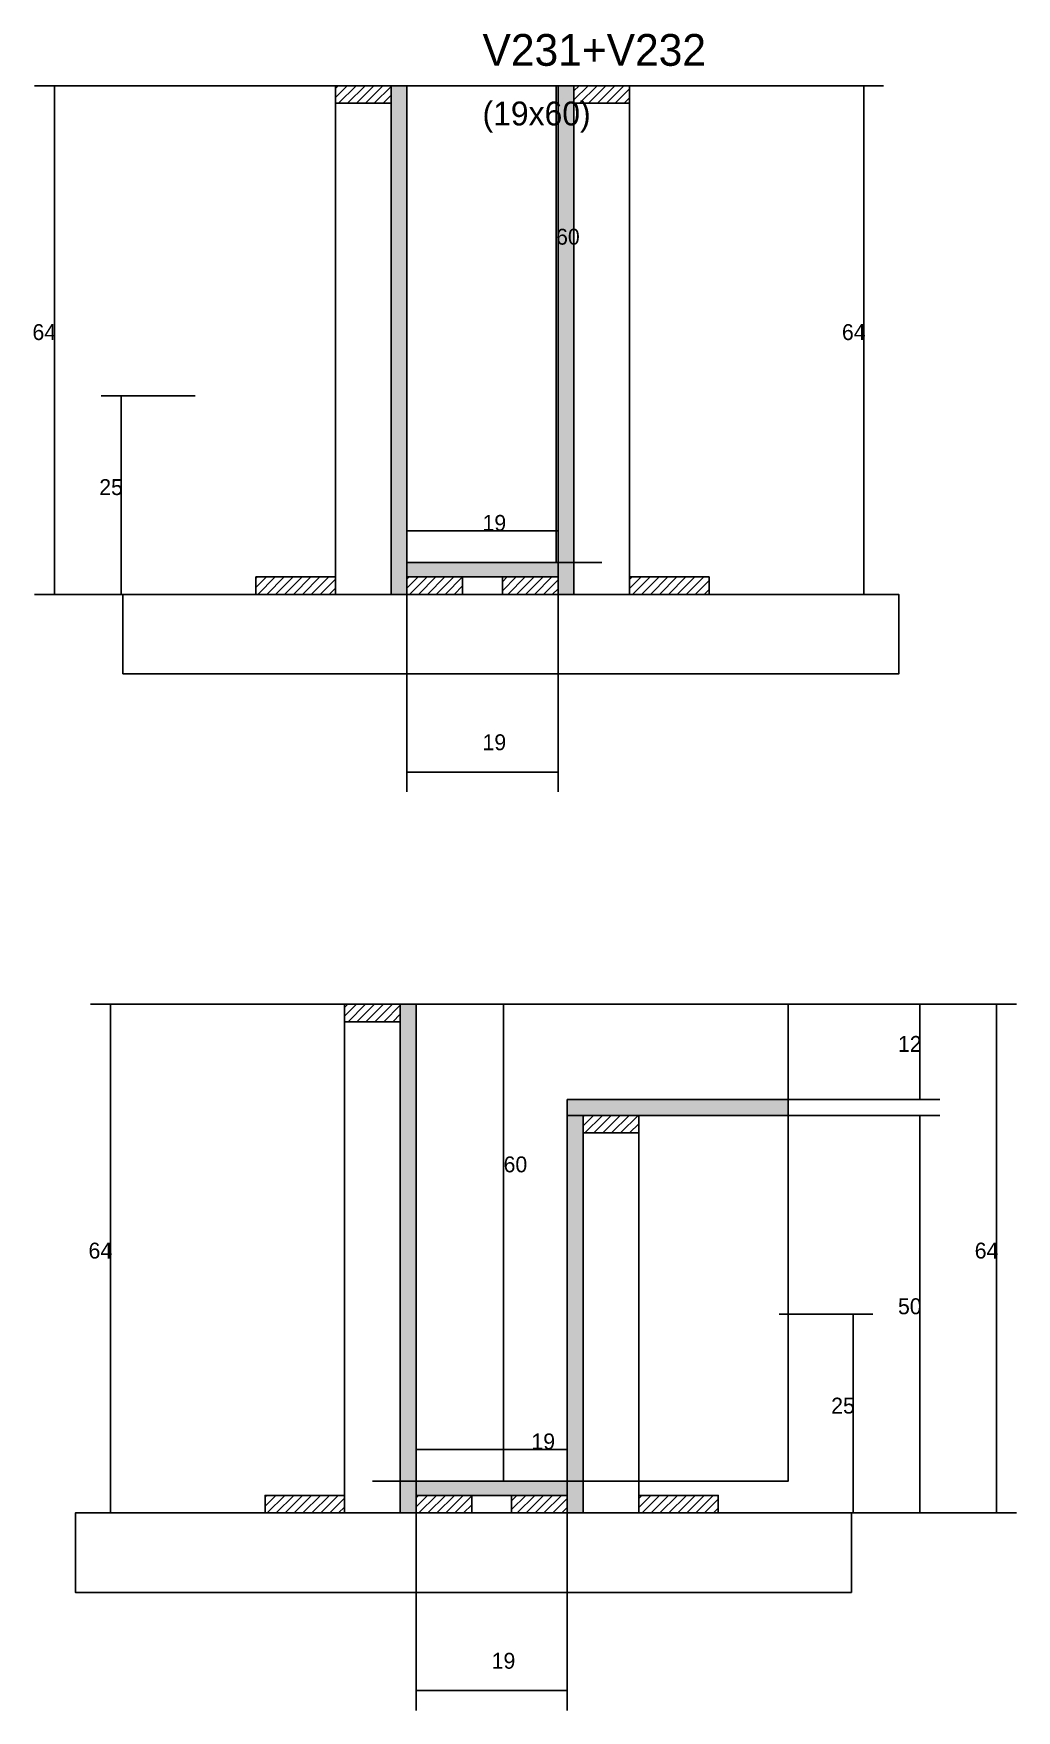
# Model space of a CAD drawing. Header units: metres. Extents: x 3704 to 5466, y 3284 to 4566.
# Drawn here: x 4541.4 to 4788.6, y 4144.1 to 4566 of the extents above; entities that cross this region are included whole.
import ezdxf

# ---------------------------------------------------------------- set-up
doc = ezdxf.new("R2010")
doc.units = ezdxf.units.M
for name, color, linetype in [('CONCRETO', 251, 'Continuous'), ('COTA', 4, 'Continuous'), ('Cota Seção (2x)', 4, 'Continuous'), ('Hachura', 253, 'Continuous'), ('Madeira', 126, 'Continuous'), ('Painéis', 200, 'Continuous'), ('Texto Seção', 7, 'Continuous')]:
    doc.layers.add(name, color=color, linetype=linetype)

msp = doc.modelspace()

# ---------------------------------------------------------------- texts
at = {"layer": 'COTA'}
for s, p in [('64', (4541.1, 4488.9)), ('64', (4744.7, 4488.9)), ('25', (4557.9, 4449.9)), ('19', (4654.3, 4385.7)), ('12', (4758.8, 4309.8)), ('64', (4555.2, 4257.8)), ('64', (4778.1, 4257.8)), ('50', (4758.8, 4243.8)), ('25', (4742, 4218.8)), ('19', (4656.6, 4154.6))]:
    msp.add_text(s, height=4, dxfattribs=at).set_placement(p)
at = {"layer": 'Cota Seção (2x)'}
for s, p in [('60', (4672.8, 4512.9)), ('19', (4654.3, 4440.9)), ('60', (4659.6, 4279.5)), ('19', (4666.6, 4209.8))]:
    msp.add_text(s, height=4, dxfattribs=at).set_placement(p)
at = {"layer": 'Texto Seção'}
for s, height, p in [('V231+V232', 8, (4654.3, 4557.9)), ('(19x60)', 6, (4654.3, 4542.9))]:
    msp.add_text(s, height=height, dxfattribs=at).set_placement(p)

# ---------------------------------------------------------------- hatches: boundary and pattern name
at = {"layer": 'Hachura'}
h = msp.add_hatch(dxfattribs=at)
h.set_pattern_fill('ANSI31', scale=0.5)
h.paths.add_polyline_path([(4631.3, 4548.5), (4631.3, 4552.9), (4631.3, 4552.9), (4617.3, 4552.9), (4617.3, 4552.9), (4617.3, 4548.5), (4617.3, 4548.5), (4631.3, 4548.5)])
h = msp.add_hatch(color=8, dxfattribs=at)
h.dxf.hatch_style = 1
h.paths.add_polyline_path([(4631.3, 4552.9), (4635.3, 4552.9), (4635.3, 4552.9), (4635.3, 4424.9), (4635.3, 4424.9), (4631.3, 4424.9), (4631.3, 4424.9), (4631.3, 4552.9)])
h = msp.add_hatch(color=8, dxfattribs=at)
h.dxf.hatch_style = 1
h.paths.add_polyline_path([(4677.3, 4552.9), (4673.3, 4552.9), (4673.3, 4552.9), (4673.3, 4424.9), (4673.3, 4424.9), (4677.3, 4424.9), (4677.3, 4424.9), (4677.3, 4552.9)])
h = msp.add_hatch(dxfattribs=at)
h.set_pattern_fill('ANSI31', scale=0.5)
h.paths.add_polyline_path([(4677.3, 4548.5), (4677.3, 4552.9), (4677.3, 4552.9), (4691.3, 4552.9), (4691.3, 4552.9), (4691.3, 4548.5), (4691.3, 4548.5), (4677.3, 4548.5)])
h = msp.add_hatch(color=8, dxfattribs=at)
h.dxf.hatch_style = 1
h.paths.add_polyline_path([(4673.3, 4429.3), (4673.3, 4432.9), (4673.3, 4432.9), (4635.3, 4432.9), (4635.3, 4432.9), (4635.3, 4429.3), (4635.3, 4429.3), (4673.3, 4429.3)])
h = msp.add_hatch(dxfattribs=at)
h.set_pattern_fill('ANSI31', scale=0.5)
h.paths.add_polyline_path([(4597.3, 4424.9), (4597.3, 4429.3), (4597.3, 4429.3), (4617.3, 4429.3), (4617.3, 4429.3), (4617.3, 4424.9), (4617.3, 4424.9), (4597.3, 4424.9)])
h = msp.add_hatch(dxfattribs=at)
h.set_pattern_fill('ANSI31', scale=0.5)
h.paths.add_polyline_path([(4635.3, 4424.9), (4635.3, 4429.3), (4635.3, 4429.3), (4649.3, 4429.3), (4649.3, 4429.3), (4649.3, 4424.9), (4649.3, 4424.9), (4635.3, 4424.9)])
h = msp.add_hatch(dxfattribs=at)
h.set_pattern_fill('ANSI31', scale=0.5)
h.paths.add_polyline_path([(4673.3, 4424.9), (4673.3, 4429.3), (4673.3, 4429.3), (4659.3, 4429.3), (4659.3, 4429.3), (4659.3, 4424.9), (4659.3, 4424.9), (4673.3, 4424.9)])
h = msp.add_hatch(dxfattribs=at)
h.set_pattern_fill('ANSI31', scale=0.5)
h.paths.add_polyline_path([(4711.3, 4424.9), (4711.3, 4429.3), (4711.3, 4429.3), (4691.3, 4429.3), (4691.3, 4429.3), (4691.3, 4424.9), (4691.3, 4424.9), (4711.3, 4424.9)])
h = msp.add_hatch(dxfattribs=at)
h.set_pattern_fill('ANSI31', scale=0.5)
h.paths.add_polyline_path([(4633.6, 4317.4), (4633.6, 4321.8), (4633.6, 4321.8), (4619.6, 4321.8), (4619.6, 4321.8), (4619.6, 4317.4), (4619.6, 4317.4), (4633.6, 4317.4)])
h = msp.add_hatch(color=8, dxfattribs=at)
h.dxf.hatch_style = 1
h.paths.add_polyline_path([(4633.6, 4321.8), (4637.6, 4321.8), (4637.6, 4321.8), (4637.6, 4193.8), (4637.6, 4193.8), (4633.6, 4193.8), (4633.6, 4193.8), (4633.6, 4321.8)])
h = msp.add_hatch(color=8, dxfattribs=at)
h.dxf.hatch_style = 1
h.paths.add_polyline_path([(4675.6, 4293.8), (4675.6, 4297.8), (4675.6, 4297.8), (4731.2, 4297.8), (4731.2, 4297.8), (4731.2, 4293.8), (4731.2, 4293.8), (4675.6, 4293.8)])
h = msp.add_hatch(color=8, dxfattribs=at)
h.dxf.hatch_style = 1
h.paths.add_polyline_path([(4679.6, 4293.8), (4675.6, 4293.8), (4675.6, 4293.8), (4675.6, 4193.8), (4675.6, 4193.8), (4679.6, 4193.8), (4679.6, 4193.8), (4679.6, 4293.8)])
h = msp.add_hatch(dxfattribs=at)
h.set_pattern_fill('ANSI31', scale=0.5)
h.paths.add_polyline_path([(4679.6, 4289.4), (4679.6, 4293.8), (4679.6, 4293.8), (4693.6, 4293.8), (4693.6, 4293.8), (4693.6, 4289.4), (4693.6, 4289.4), (4679.6, 4289.4)])
h = msp.add_hatch(dxfattribs=at)
h.set_pattern_fill('ANSI31', scale=0.5)
h.paths.add_polyline_path([(4599.6, 4193.8), (4599.6, 4198.2), (4599.6, 4198.2), (4619.6, 4198.2), (4619.6, 4198.2), (4619.6, 4193.8), (4619.6, 4193.8), (4599.6, 4193.8)])
h = msp.add_hatch(color=8, dxfattribs=at)
h.dxf.hatch_style = 1
h.paths.add_polyline_path([(4637.6, 4198.2), (4637.6, 4201.8), (4637.6, 4201.8), (4675.6, 4201.8), (4675.6, 4201.8), (4675.6, 4198.2), (4675.6, 4198.2), (4637.6, 4198.2)])
h = msp.add_hatch(dxfattribs=at)
h.set_pattern_fill('ANSI31', scale=0.5)
h.paths.add_polyline_path([(4637.6, 4193.8), (4637.6, 4198.2), (4637.6, 4198.2), (4651.6, 4198.2), (4651.6, 4198.2), (4651.6, 4193.8), (4651.6, 4193.8), (4637.6, 4193.8)])
h = msp.add_hatch(dxfattribs=at)
h.set_pattern_fill('ANSI31', scale=0.5)
h.paths.add_polyline_path([(4675.6, 4193.8), (4675.6, 4198.2), (4675.6, 4198.2), (4661.6, 4198.2), (4661.6, 4198.2), (4661.6, 4193.8), (4661.6, 4193.8), (4675.6, 4193.8)])
h = msp.add_hatch(dxfattribs=at)
h.set_pattern_fill('ANSI31', scale=0.5)
h.paths.add_polyline_path([(4713.6, 4193.8), (4713.6, 4198.2), (4713.6, 4198.2), (4693.6, 4198.2), (4693.6, 4198.2), (4693.6, 4193.8), (4693.6, 4193.8), (4713.6, 4193.8)])

# ---------------------------------------------------------------- linework, layer by layer
at = {"layer": 'CONCRETO'}
for points in [[(4635.3, 4552.9), (4635.3, 4552.9), (4673.3, 4552.9), (4673.3, 4524.9), (4673.3, 4524.9), (4673.3, 4432.9), (4635.3, 4432.9), (4635.3, 4552.9)], [(4635.3, 4432.9), (4673.3, 4432.9), (4673.3, 4552.9), (4635.3, 4552.9)], [(4731.2, 4297.8), (4731.2, 4321.8), (4637.6, 4321.8), (4637.6, 4293.8), (4637.6, 4293.8), (4637.6, 4201.8), (4675.6, 4201.8), (4675.6, 4297.8)], [(4637.6, 4201.8), (4731.2, 4201.8), (4731.2, 4321.8), (4637.6, 4321.8)]]:
    msp.add_lwpolyline(points, close=True, dxfattribs=at)
at = {"layer": 'COTA'}
for p, q in [((4617.3, 4552.9), (4541.6, 4552.9)), ((4546.6, 4424.9), (4546.6, 4552.9)), ((4691.3, 4552.9), (4755.2, 4552.9)), ((4750.2, 4424.9), (4750.2, 4552.9)), ((4582, 4474.9), (4558.4, 4474.9)), ((4563.4, 4424.9), (4563.4, 4474.9)), ((4601.7, 4424.9), (4541.6, 4424.9)), ((4582, 4424.9), (4558.4, 4424.9)), ((4635.3, 4424.9), (4635.3, 4375.2)), ((4673.3, 4424.9), (4673.3, 4375.2)), ((4706.9, 4424.9), (4755.2, 4424.9)), ((4635.3, 4380.2), (4673.3, 4380.2)), ((4619.6, 4321.8), (4555.7, 4321.8)), ((4560.7, 4193.8), (4560.7, 4321.8)), ((4731.2, 4321.8), (4788.6, 4321.8)), ((4731.2, 4321.8), (4769.3, 4321.8)), ((4764.3, 4297.8), (4764.3, 4321.8)), ((4783.6, 4193.8), (4783.6, 4321.8)), ((4731.2, 4297.8), (4769.3, 4297.8)), ((4731.2, 4293.8), (4769.3, 4293.8)), ((4764.3, 4193.8), (4764.3, 4293.8)), ((4728.9, 4243.8), (4752.5, 4243.8)), ((4747.5, 4193.8), (4747.5, 4243.8)), ((4604, 4193.8), (4555.7, 4193.8)), ((4637.6, 4193.8), (4637.6, 4144.1)), ((4675.6, 4193.8), (4675.6, 4144.1)), ((4709.2, 4193.8), (4788.6, 4193.8)), ((4709.2, 4193.8), (4769.3, 4193.8)), ((4728.9, 4193.8), (4752.5, 4193.8)), ((4637.6, 4149.1), (4675.6, 4149.1))]:
    msp.add_line(p, q, dxfattribs=at)
at = {"layer": 'Cota Seção (2x)'}
for p, q in [((4684.3, 4552.9), (4667.8, 4552.9)), ((4672.8, 4432.9), (4672.8, 4552.9)), ((4635.3, 4424.9), (4635.3, 4445.9)), ((4673.3, 4424.9), (4673.3, 4445.9)), ((4635.3, 4440.9), (4673.3, 4440.9)), ((4684.3, 4432.9), (4667.8, 4432.9)), ((4626.6, 4321.8), (4664.6, 4321.8)), ((4659.6, 4201.8), (4659.6, 4321.8)), ((4637.6, 4193.8), (4637.6, 4214.8)), ((4675.6, 4193.8), (4675.6, 4214.8)), ((4637.6, 4209.8), (4675.6, 4209.8)), ((4626.6, 4201.8), (4664.6, 4201.8))]:
    msp.add_line(p, q, dxfattribs=at)
at = {"layer": 'Madeira'}
for points in [[(4631.3, 4548.5), (4631.3, 4552.9), (4617.3, 4552.9), (4617.3, 4548.5)], [(4631.3, 4552.9), (4617.3, 4552.9), (4617.3, 4424.9), (4631.3, 4424.9)], [(4677.3, 4548.5), (4677.3, 4552.9), (4691.3, 4552.9), (4691.3, 4548.5)], [(4677.3, 4552.9), (4691.3, 4552.9), (4691.3, 4424.9), (4677.3, 4424.9)], [(4597.3, 4424.9), (4597.3, 4429.3), (4617.3, 4429.3), (4617.3, 4424.9)], [(4635.3, 4424.9), (4635.3, 4429.3), (4649.3, 4429.3), (4649.3, 4424.9)], [(4673.3, 4424.9), (4673.3, 4429.3), (4659.3, 4429.3), (4659.3, 4424.9)], [(4711.3, 4424.9), (4711.3, 4429.3), (4691.3, 4429.3), (4691.3, 4424.9)], [(4563.8, 4404.9), (4759, 4404.9), (4759, 4424.9), (4563.8, 4424.9)], [(4633.6, 4317.4), (4633.6, 4321.8), (4619.6, 4321.8), (4619.6, 4317.4)], [(4633.6, 4321.8), (4619.6, 4321.8), (4619.6, 4193.8), (4633.6, 4193.8)], [(4679.6, 4289.4), (4679.6, 4293.8), (4693.6, 4293.8), (4693.6, 4289.4)], [(4679.6, 4293.8), (4693.6, 4293.8), (4693.6, 4193.8), (4679.6, 4193.8)], [(4599.6, 4193.8), (4599.6, 4198.2), (4619.6, 4198.2), (4619.6, 4193.8)], [(4637.6, 4193.8), (4637.6, 4198.2), (4651.6, 4198.2), (4651.6, 4193.8)], [(4675.6, 4193.8), (4675.6, 4198.2), (4661.6, 4198.2), (4661.6, 4193.8)], [(4713.6, 4193.8), (4713.6, 4198.2), (4693.6, 4198.2), (4693.6, 4193.8)], [(4747.1, 4173.8), (4551.9, 4173.8), (4551.9, 4193.8), (4747.1, 4193.8)]]:
    msp.add_lwpolyline(points, close=True, dxfattribs=at)
at = {"layer": 'Painéis'}
for p, q in [((4673.3, 4424.9), (4673.3, 4552.9)), ((4635.3, 4432.9), (4673.3, 4432.9)), ((4635.3, 4432.9), (4673.3, 4432.9)), ((4673.3, 4429.3), (4673.3, 4432.9)), ((4675.6, 4297.8), (4731.2, 4297.8)), ((4675.6, 4293.8), (4675.6, 4297.8)), ((4675.6, 4297.8), (4731.2, 4297.8)), ((4731.2, 4293.8), (4731.2, 4297.8)), ((4675.6, 4193.8), (4675.6, 4293.8)), ((4637.6, 4201.8), (4675.6, 4201.8))]:
    msp.add_line(p, q, dxfattribs=at)
for points in [[(4631.3, 4552.9), (4635.3, 4552.9), (4635.3, 4424.9), (4631.3, 4424.9)], [(4677.3, 4552.9), (4673.3, 4552.9), (4673.3, 4424.9), (4677.3, 4424.9)], [(4673.3, 4429.3), (4673.3, 4432.9), (4635.3, 4432.9), (4635.3, 4429.3)], [(4633.6, 4321.8), (4637.6, 4321.8), (4637.6, 4193.8), (4633.6, 4193.8)], [(4675.6, 4293.8), (4675.6, 4297.8), (4731.2, 4297.8), (4731.2, 4293.8)], [(4679.6, 4293.8), (4675.6, 4293.8), (4675.6, 4193.8), (4679.6, 4193.8)], [(4637.6, 4198.2), (4637.6, 4201.8), (4675.6, 4201.8), (4675.6, 4198.2)]]:
    msp.add_lwpolyline(points, close=True, dxfattribs=at)

msp.set_redraw_order([(e.dxf.handle, doc.entitydb.next_handle()) for e in msp.query("TEXT MTEXT ATTDEF DIMENSION ARC_DIMENSION")])  # texts and dimensions are drawn at this point

doc.saveas('drawing.dxf')
